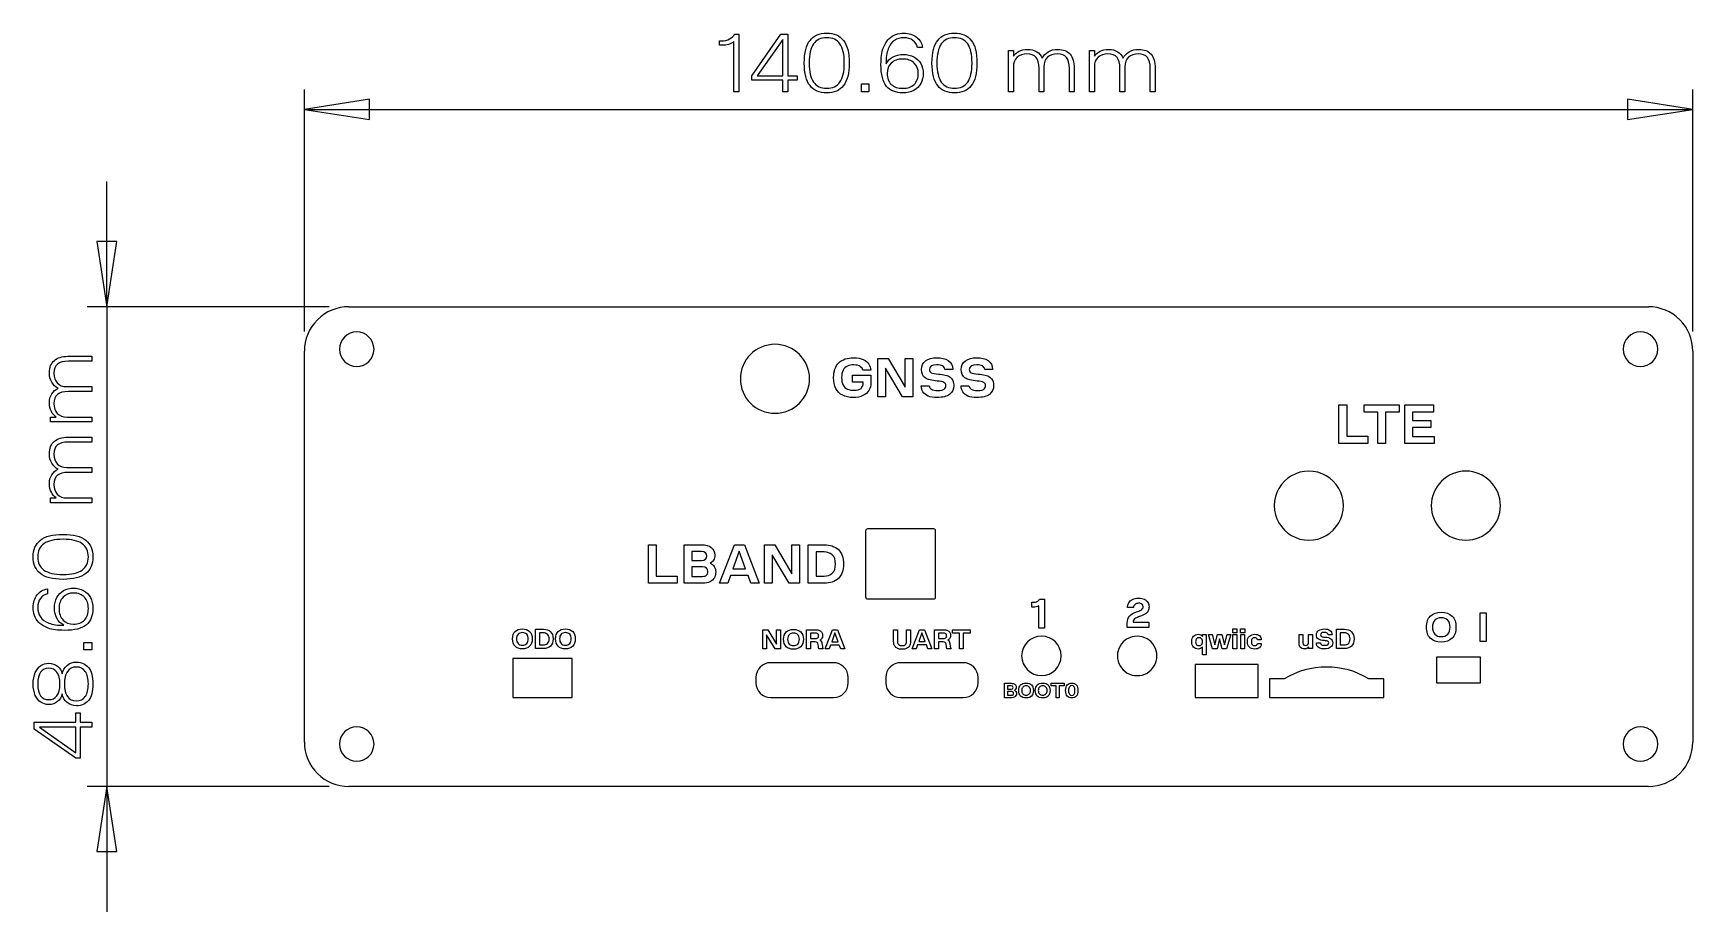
# Model space of a CAD drawing. Extents: x 7 to 325, y 10 to 178.
import ezdxf

# ---------------------------------------------------------------- set-up
doc = ezdxf.new("R2010")
doc.units = 0
doc.layers.get('0').update_dxf_attribs({"linetype": 'CONTINUOUS'})
doc.layers.add('Dimensions', color=7, linetype='CONTINUOUS')
doc.layers.add('Lettering', color=7, linetype='CONTINUOUS')

msp = doc.modelspace()

# ---------------------------------------------------------------- linework, layer by layer
at = {"color": 7}
for points in [[(67.50299, 125.467915), (316.19599, 125.467915)], [(58.99899, 42.128885), (58.99899, 116.963885)], [(324.69999, 116.963885), (324.69999, 42.128885)], [(179.42699, 82.947885), (166.76599, 82.947885)], [(166.38799, 82.569885), (166.38799, 69.907885)], [(179.80499, 69.907885), (179.80499, 82.569885)], [(166.76599, 69.529885), (179.42699, 69.529885)], [(160.23399, 57.322885), (148.25299, 57.322885)], [(185.08399, 57.322885), (173.10299, 57.322885)], [(145.41799, 54.487885), (145.41799, 53.467885)], [(163.06799, 53.467885), (163.06799, 54.487885)], [(170.26799, 54.487885), (170.26799, 53.467885)], [(187.91899, 53.467885), (187.91899, 54.487885)], [(243.68799, 54.222885), (243.68799, 50.632885), (265.55399, 50.632885), (265.55399, 54.222885), (262.71899, 54.222885)], [(246.52199, 54.222885), (243.68799, 54.222885)], [(148.25299, 50.632885), (160.23399, 50.632885)], [(173.10299, 50.632885), (185.08399, 50.632885)], [(316.19599, 33.624885), (67.50299, 33.624885)]]:
    msp.add_lwpolyline(points, dxfattribs=at)
for points in [[(72.32195, 117.341485)], [(317.99124, 117.341485)], [(155.66714, 111.672185)], [(257.83343, 87.388685)], [(287.88067, 87.388685)], [(98.87299, 58.106885), (98.87299, 50.632885), (110.21199, 50.632885), (110.21199, 58.106885)], [(203.82015, 58.618685)], [(222.15087, 58.618685)], [(275.65799, 58.356885), (275.65799, 53.443885), (284.06799, 53.443885), (284.06799, 58.356885)], [(229.45599, 56.987885), (229.45599, 50.632885), (241.54999, 50.632885), (241.54999, 56.987885)], [(72.32195, 41.750885)], [(317.99124, 41.750885)]]:
    msp.add_lwpolyline(points, close=True, dxfattribs=at)
for points in [[(67.50305, 125.467425), (65.247665, 125.467426), (63.084654, 124.571478), (61.489855, 122.97668)], [(322.209155, 122.97668), (320.614356, 124.571478), (318.451345, 125.467426), (316.19596, 125.467425)], [(61.489855, 122.97668), (59.895057, 121.381881), (58.999109, 119.21887), (58.99911, 116.963485)], [(324.6999, 116.963485), (324.699901, 119.21887), (323.803953, 121.381881), (322.209155, 122.97668)], [(69.014865, 120.644935), (67.189831, 120.644935), (65.709787, 119.166517), (65.70778, 117.341485)], [(72.32195, 117.341485), (72.319943, 119.166517), (70.839899, 120.644935), (69.014865, 120.644935)], [(149.05297, 118.279554), (145.40272, 118.279554), (142.442555, 115.322433), (142.4388, 111.672185)], [(155.66714, 111.672185), (155.663385, 115.322433), (152.70322, 118.279554), (149.05297, 118.279554)], [(314.684155, 120.644935), (312.859121, 120.644935), (311.379077, 119.166517), (311.37707, 117.341485)], [(317.99124, 117.341485), (317.989233, 119.166517), (316.509189, 120.644935), (314.684155, 120.644935)], [(65.70778, 117.341485), (65.709787, 115.516453), (67.189831, 114.038035), (69.014865, 114.038035)], [(69.014865, 114.038035), (70.839899, 114.038035), (72.319943, 115.516453), (72.32195, 117.341485)], [(311.37707, 117.341485), (311.379077, 115.516453), (312.859121, 114.038035), (314.684155, 114.038035)], [(314.684155, 114.038035), (316.509189, 114.038035), (317.989233, 115.516453), (317.99124, 117.341485)], [(142.4388, 111.672185), (142.442555, 108.021937), (145.40272, 105.064816), (149.05297, 105.064816)], [(149.05297, 105.064816), (152.70322, 105.064816), (155.663385, 108.021937), (155.66714, 111.672185)], [(247.912168, 93.116729), (245.865735, 91.93522), (244.60508, 89.751702), (244.60508, 87.388685)], [(254.526342, 93.116729), (252.47991, 94.298237), (249.9586, 94.298237), (247.912168, 93.116729)], [(257.83343, 87.388685), (257.83343, 89.751702), (256.572775, 91.93522), (254.526342, 93.116729)], [(281.2665, 93.996558), (277.616053, 93.996558), (274.655807, 91.03913), (274.65233, 87.388685)], [(287.88067, 87.388685), (287.877193, 91.03913), (284.916947, 93.996558), (281.2665, 93.996558)], [(244.60508, 87.388685), (244.60508, 85.025668), (245.865735, 82.84215), (247.912168, 81.660641)], [(254.526342, 81.660641), (256.572775, 82.84215), (257.83343, 85.025668), (257.83343, 87.388685)], [(274.65233, 87.388685), (274.655807, 83.73824), (277.616053, 80.780812), (281.2665, 80.780812)], [(281.2665, 80.780812), (284.916947, 80.780812), (287.877193, 83.73824), (287.88067, 87.388685)], [(166.498442, 82.837067), (166.427562, 82.766177), (166.387748, 82.670032), (166.38776, 82.569785)], [(166.76571, 82.947785), (166.665463, 82.947784), (166.569323, 82.907958), (166.498442, 82.837067)], [(179.694398, 82.837067), (179.623517, 82.907958), (179.527377, 82.947784), (179.42713, 82.947785)], [(179.80508, 82.569785), (179.805092, 82.670032), (179.765278, 82.766177), (179.694398, 82.837067)], [(247.912168, 81.660641), (249.9586, 80.479133), (252.47991, 80.479133), (254.526342, 81.660641)], [(166.38776, 69.908385), (166.387748, 69.808138), (166.427562, 69.711993), (166.498442, 69.641103)], [(179.694398, 69.641103), (179.765278, 69.711993), (179.805092, 69.808138), (179.80508, 69.908385)], [(166.498442, 69.641103), (166.569323, 69.570213), (166.665463, 69.530386), (166.76571, 69.530385)], [(179.42713, 69.530385), (179.527377, 69.530386), (179.623517, 69.570213), (179.694398, 69.641103)], [(200.040625, 62.393451), (197.955109, 62.393451), (196.263728, 60.7042), (196.2611, 58.618685)], [(203.82015, 58.618685), (203.817522, 60.7042), (202.126141, 62.393451), (200.040625, 62.393451)], [(216.481575, 61.891854), (215.312184, 61.216706), (214.59181, 59.968981), (214.59181, 58.618685)], [(220.261105, 61.891854), (219.091714, 62.567002), (217.650966, 62.567002), (216.481575, 61.891854)], [(222.15087, 58.618685), (222.15087, 59.968981), (221.430496, 61.216706), (220.261105, 61.891854)], [(148.25273, 57.322585), (147.500925, 57.322586), (146.779913, 57.02393), (146.248311, 56.492319)], [(162.238249, 56.492319), (161.706647, 57.02393), (160.985635, 57.322586), (160.23383, 57.322585)], [(173.10312, 57.322585), (172.351317, 57.322583), (171.630307, 57.023926), (171.098707, 56.492315)], [(187.088643, 56.492315), (186.557043, 57.023926), (185.836033, 57.322583), (185.08423, 57.322585)], [(196.2611, 58.618685), (196.263728, 56.53317), (197.955109, 54.843919), (200.040625, 54.843919)], [(200.040625, 54.843919), (202.126141, 54.843919), (203.817522, 56.53317), (203.82015, 58.618685)], [(214.59181, 58.618685), (214.59181, 57.268389), (215.312184, 56.020664), (216.481575, 55.345516)], [(220.261105, 55.345516), (221.430496, 56.020664), (222.15087, 57.268389), (222.15087, 58.618685)], [(262.71911, 54.222885), (257.743475, 57.246508), (251.497835, 57.246508), (246.5222, 54.222885)], [(146.248311, 56.492319), (145.716709, 55.960708), (145.418066, 55.23969), (145.41808, 54.487885)], [(163.06848, 54.487885), (163.068494, 55.23969), (162.769851, 55.960708), (162.238249, 56.492319)], [(171.098707, 56.492315), (170.567108, 55.960704), (170.268466, 55.239688), (170.26848, 54.487885)], [(187.91887, 54.487885), (187.918884, 55.239688), (187.620242, 55.960704), (187.088643, 56.492315)], [(216.481575, 55.345516), (217.650966, 54.670368), (219.091714, 54.670368), (220.261105, 55.345516)], [(145.41808, 53.467385), (145.418105, 51.90187), (146.687215, 50.632783), (148.25273, 50.632785)], [(160.23383, 50.632785), (161.799345, 50.632783), (163.068455, 51.90187), (163.06848, 53.467385)], [(170.26848, 53.467385), (170.268505, 51.901874), (171.537609, 50.632788), (173.10312, 50.632785)], [(185.08423, 50.632785), (186.649741, 50.632788), (187.918845, 51.901874), (187.91887, 53.467385)], [(69.014865, 45.054335), (67.189831, 45.054335), (65.709787, 43.575917), (65.70778, 41.750885)], [(72.32195, 41.750885), (72.319943, 43.575917), (70.839899, 45.054335), (69.014865, 45.054335)], [(314.684155, 45.054335), (312.859121, 45.054335), (311.379077, 43.575917), (311.37707, 41.750885)], [(317.99124, 41.750885), (317.989233, 43.575917), (316.509189, 45.054335), (314.684155, 45.054335)], [(58.99911, 42.128885), (58.999093, 39.873489), (59.895034, 37.710463), (61.489834, 36.115652)], [(65.70778, 41.750885), (65.709787, 39.925853), (67.189831, 38.447435), (69.014865, 38.447435)], [(69.014865, 38.447435), (70.839899, 38.447435), (72.319943, 39.925853), (72.32195, 41.750885)], [(311.37707, 41.750885), (311.379077, 39.925853), (312.859121, 38.447435), (314.684155, 38.447435)], [(314.684155, 38.447435), (316.509189, 38.447435), (317.989233, 39.925853), (317.99124, 41.750885)], [(322.209176, 36.115652), (323.803976, 37.710463), (324.699917, 39.873489), (324.6999, 42.128885)], [(61.489834, 36.115652), (63.084634, 34.52084), (65.247654, 33.624884), (67.50305, 33.624885)], [(316.19596, 33.624885), (318.451356, 33.624884), (320.614376, 34.52084), (322.209176, 36.115652)]]:
    msp.add_open_spline(points, degree=3, dxfattribs=at)
at = {"layer": 'Dimensions', "color": 7}
for points in [[(138.83103, 175.528245), (138.44703, 175.528245), (138.44703, 176.376245), (138.78303, 176.376245)], [(141.34303, 177.656245), (142.11103, 177.656245), (142.11103, 166.616245), (141.18303, 166.616245)], [(141.18303, 166.616245), (141.18303, 176.248245)], [(177.27906, 175.128245), (176.33506, 175.128245)], [(193.75907, 166.616245), (193.75907, 174.552245), (194.68707, 174.552245), (194.68707, 173.432245)], [(209.24708, 166.616245), (209.24708, 174.552245), (210.17508, 174.552245), (210.17508, 173.432245)], [(194.68707, 171.400245), (194.68707, 166.616245), (193.75907, 166.616245)], [(200.51107, 171.400245), (200.51107, 166.616245), (199.58307, 166.616245), (199.58307, 171.080245)], [(206.31907, 171.208245), (206.31907, 166.616245), (205.39107, 166.616245), (205.39107, 171.080245)], [(210.17508, 171.400245), (210.17508, 166.616245), (209.24708, 166.616245)], [(215.99908, 171.400245), (215.99908, 166.616245), (215.07108, 166.616245), (215.07108, 171.080245)], [(221.80708, 171.208245), (221.80708, 166.616245), (220.87908, 166.616245), (220.87908, 171.080245)], [(58.999, 120.742685), (58.999, 167.041685)], [(324.7, 120.742685), (324.7, 167.041685)], [(58.999, 163.262685), (324.7, 163.262685)], [(21.204, 125.467685), (21.204, 149.467685)], [(63.724, 125.467685), (17.424, 125.467685)], [(21.204, 125.467685), (21.204, 33.624685), (21.204, 9.624685)], [(13.737922, 115.981385), (18.329922, 115.981385), (18.329922, 115.053385), (13.865922, 115.053385)], [(13.545922, 110.173385), (18.329922, 110.173385), (18.329922, 109.245385), (13.865922, 109.245385)], [(18.329922, 103.421385), (10.393922, 103.421385), (10.393922, 104.349385), (11.513922, 104.349385)], [(13.545922, 104.349385), (18.329922, 104.349385), (18.329922, 103.421385)], [(13.737922, 100.493385), (18.329922, 100.493385), (18.329922, 99.565385), (13.865922, 99.565385)], [(13.545922, 94.685385), (18.329922, 94.685385), (18.329922, 93.757385), (13.865922, 93.757385)], [(18.329922, 87.933385), (10.393922, 87.933385), (10.393922, 88.861385), (11.513922, 88.861385)], [(13.545922, 88.861385), (18.329922, 88.861385), (18.329922, 87.933385)], [(9.817922, 71.453285), (9.817922, 70.509285)], [(63.724, 33.624685), (17.424, 33.624685)]]:
    msp.add_lwpolyline(points, dxfattribs=at)
for points in [[(150.55903, 166.616245), (150.55903, 168.840245), (144.60703, 168.840245), (144.60703, 169.672245), (150.19103, 177.656245), (151.50303, 177.656245), (151.50303, 169.688245), (153.31103, 169.688245), (153.31103, 168.840245), (151.50303, 168.840245), (151.50303, 166.616245)], [(145.64703, 169.688245), (150.55903, 169.688245), (150.55903, 176.664245)], [(58.999, 163.262685), (71.479, 161.342685), (71.479, 165.182685)], [(158.95904, 167.288245)], [(158.95904, 166.424245)], [(165.59905, 166.616245), (165.59905, 168.152245), (167.00705, 168.152245), (167.00705, 166.616245)], [(173.50306, 167.288245)], [(173.50306, 166.424245)], [(183.40707, 167.288245)], [(183.40707, 166.424245)], [(324.7, 163.262685), (312.22, 165.182685), (312.22, 161.342685)], [(21.204, 125.467685), (23.124, 137.947685), (19.284, 137.947685)], [(17.657922, 77.581385)], [(18.521922, 77.581385)], [(17.657922, 67.677285)], [(18.521922, 67.677285)], [(18.329922, 59.773285), (16.793922, 59.773285), (16.793922, 61.181285), (18.329922, 61.181285)], [(12.201922, 53.245285)], [(17.657922, 53.245285)], [(18.521922, 53.245285)], [(18.329922, 44.973285), (16.105922, 44.973285), (16.105922, 39.021285), (15.273922, 39.021285), (7.289922, 44.605285), (7.289922, 45.917285), (15.257922, 45.917285), (15.257922, 47.725285), (16.105922, 47.725285), (16.105922, 45.917285), (18.329922, 45.917285)], [(15.257922, 40.061285), (15.257922, 44.973285), (8.281922, 44.973285)], [(21.204, 33.624685), (19.284, 21.144685), (23.124, 21.144685)]]:
    msp.add_lwpolyline(points, close=True, dxfattribs=at)
for points in [[(138.78303, 176.376245), (139.380363, 176.376245), (139.908363, 176.498912), (140.36703, 176.744245)], [(140.19103, 175.704245), (139.817697, 175.586912), (139.364363, 175.528245), (138.83103, 175.528245)], [(141.18303, 176.248245), (140.905697, 176.013578), (140.57503, 175.832245), (140.19103, 175.704245)], [(140.36703, 176.744245), (140.825697, 176.989578), (141.15103, 177.293578), (141.34303, 177.656245)], [(154.65504, 172.136245), (154.65504, 174.109578), (155.02304, 175.554912), (155.75904, 176.472245)], [(156.43104, 175.800245), (155.876373, 175.010912), (155.59904, 173.789578), (155.59904, 172.136245)], [(155.75904, 176.472245), (156.49504, 177.389578), (157.561707, 177.848245), (158.95904, 177.848245)], [(158.95904, 176.984245), (157.828373, 176.984245), (156.985707, 176.589578), (156.43104, 175.800245)], [(158.95904, 177.848245), (160.356373, 177.848245), (161.42304, 177.389578), (162.15904, 176.472245)], [(161.48704, 175.800245), (160.932373, 176.589578), (160.089707, 176.984245), (158.95904, 176.984245)], [(162.31904, 172.136245), (162.31904, 173.789578), (162.041707, 175.010912), (161.48704, 175.800245)], [(162.15904, 176.472245), (162.89504, 175.554912), (163.26304, 174.109578), (163.26304, 172.136245)], [(169.34306, 171.880245), (169.34306, 173.138912), (169.481727, 174.162912), (169.75906, 174.952245)], [(169.75906, 174.952245), (170.04706, 175.741578), (170.404393, 176.344245), (170.83106, 176.760245)], [(170.71906, 174.840245), (170.441727, 174.114912), (170.30306, 173.165578), (170.30306, 171.992245)], [(171.90306, 176.456245), (171.401727, 176.114912), (171.00706, 175.576245), (170.71906, 174.840245)], [(170.83106, 176.760245), (171.257727, 177.176245), (171.716393, 177.458912), (172.20706, 177.608245)], [(173.66306, 176.984245), (173.001727, 176.984245), (172.41506, 176.808245), (171.90306, 176.456245)], [(172.20706, 177.608245), (172.697727, 177.768245), (173.188393, 177.848245), (173.67906, 177.848245)], [(175.45506, 176.472245), (175.00706, 176.813578), (174.409727, 176.984245), (173.66306, 176.984245)], [(173.67906, 177.848245), (174.681727, 177.848245), (175.497727, 177.602912), (176.12706, 177.112245)], [(176.33506, 175.128245), (176.196393, 175.682912), (175.90306, 176.130912), (175.45506, 176.472245)], [(176.12706, 177.112245), (176.756393, 176.621578), (177.140393, 175.960245), (177.27906, 175.128245)], [(179.10307, 172.136245), (179.10307, 174.109578), (179.47107, 175.554912), (180.20707, 176.472245)], [(180.87907, 175.800245), (180.324403, 175.010912), (180.04707, 173.789578), (180.04707, 172.136245)], [(180.20707, 176.472245), (180.94307, 177.389578), (182.009737, 177.848245), (183.40707, 177.848245)], [(183.40707, 176.984245), (182.276403, 176.984245), (181.433737, 176.589578), (180.87907, 175.800245)], [(183.40707, 177.848245), (184.804403, 177.848245), (185.87107, 177.389578), (186.60707, 176.472245)], [(185.93507, 175.800245), (185.380403, 176.589578), (184.537737, 176.984245), (183.40707, 176.984245)], [(186.76707, 172.136245), (186.76707, 173.789578), (186.489737, 175.010912), (185.93507, 175.800245)], [(186.60707, 176.472245), (187.34307, 175.554912), (187.71107, 174.109578), (187.71107, 172.136245)], [(195.77507, 174.376245), (196.22307, 174.621578), (196.761737, 174.744245), (197.39107, 174.744245)], [(197.39107, 174.744245), (198.084403, 174.744245), (198.665737, 174.594912), (199.13507, 174.296245)], [(201.34307, 174.296245), (201.844403, 174.594912), (202.452403, 174.744245), (203.16707, 174.744245)], [(203.16707, 174.744245), (204.22307, 174.744245), (205.012403, 174.429578), (205.53507, 173.800245)], [(211.26308, 174.376245), (211.71108, 174.621578), (212.249747, 174.744245), (212.87908, 174.744245)], [(212.87908, 174.744245), (213.572413, 174.744245), (214.153747, 174.594912), (214.62308, 174.296245)], [(216.83108, 174.296245), (217.332413, 174.594912), (217.940413, 174.744245), (218.65508, 174.744245)], [(218.65508, 174.744245), (219.71108, 174.744245), (220.500413, 174.429578), (221.02308, 173.800245)], [(155.75904, 167.800245), (155.02304, 168.717578), (154.65504, 170.162912), (154.65504, 172.136245)], [(155.59904, 172.136245), (155.59904, 170.482912), (155.876373, 169.261578), (156.43104, 168.472245)], [(161.48704, 168.472245), (162.041707, 169.261578), (162.31904, 170.482912), (162.31904, 172.136245)], [(163.26304, 172.136245), (163.26304, 170.162912), (162.89504, 168.717578), (162.15904, 167.800245)], [(169.59906, 169.368245), (169.428393, 170.061578), (169.34306, 170.898912), (169.34306, 171.880245)], [(170.30306, 171.992245), (170.612393, 172.557578), (171.060393, 172.994912), (171.64706, 173.304245)], [(171.31106, 172.136245), (170.777727, 171.634912), (170.51106, 170.957578), (170.51106, 170.104245)], [(173.50306, 172.904245), (172.585727, 172.904245), (171.85506, 172.648245), (171.31106, 172.136245)], [(171.64706, 173.304245), (172.244393, 173.613578), (172.91106, 173.768245), (173.64706, 173.768245)], [(175.67906, 172.136245), (175.145727, 172.648245), (174.420393, 172.904245), (173.50306, 172.904245)], [(173.64706, 173.768245), (174.393727, 173.768245), (175.049727, 173.613578), (175.61506, 173.304245)], [(175.61506, 173.304245), (176.180393, 173.005578), (176.62306, 172.584245), (176.94306, 172.040245)], [(176.47906, 170.104245), (176.47906, 170.957578), (176.212393, 171.634912), (175.67906, 172.136245)], [(176.94306, 172.040245), (177.26306, 171.496245), (177.42306, 170.861578), (177.42306, 170.136245)], [(180.20707, 167.800245), (179.47107, 168.717578), (179.10307, 170.162912), (179.10307, 172.136245)], [(180.04707, 172.136245), (180.04707, 170.482912), (180.324403, 169.261578), (180.87907, 168.472245)], [(185.93507, 168.472245), (186.489737, 169.261578), (186.76707, 170.482912), (186.76707, 172.136245)], [(187.71107, 172.136245), (187.71107, 170.162912), (187.34307, 168.717578), (186.60707, 167.800245)], [(194.68707, 173.432245), (194.964403, 173.826912), (195.32707, 174.141578), (195.77507, 174.376245)], [(195.39107, 173.240245), (194.921737, 172.813578), (194.68707, 172.200245), (194.68707, 171.400245)], [(197.26307, 173.880245), (196.49507, 173.880245), (195.87107, 173.666912), (195.39107, 173.240245)], [(199.02307, 173.208245), (198.649737, 173.656245), (198.06307, 173.880245), (197.26307, 173.880245)], [(199.58307, 171.080245), (199.58307, 172.061578), (199.396403, 172.770912), (199.02307, 173.208245)], [(199.13507, 174.296245), (199.604403, 174.008245), (199.956403, 173.592245), (200.19107, 173.048245)], [(200.19107, 173.048245), (200.457737, 173.581578), (200.841737, 173.997578), (201.34307, 174.296245)], [(201.21507, 173.240245), (200.745737, 172.824245), (200.51107, 172.210912), (200.51107, 171.400245)], [(203.07107, 173.880245), (202.313737, 173.880245), (201.69507, 173.666912), (201.21507, 173.240245)], [(204.83107, 173.208245), (204.468403, 173.656245), (203.881737, 173.880245), (203.07107, 173.880245)], [(205.39107, 171.080245), (205.39107, 172.061578), (205.204403, 172.770912), (204.83107, 173.208245)], [(205.53507, 173.800245), (206.057737, 173.181578), (206.31907, 172.317578), (206.31907, 171.208245)], [(210.17508, 173.432245), (210.452413, 173.826912), (210.81508, 174.141578), (211.26308, 174.376245)], [(210.87908, 173.240245), (210.409747, 172.813578), (210.17508, 172.200245), (210.17508, 171.400245)], [(212.75108, 173.880245), (211.98308, 173.880245), (211.35908, 173.666912), (210.87908, 173.240245)], [(214.51108, 173.208245), (214.137747, 173.656245), (213.55108, 173.880245), (212.75108, 173.880245)], [(215.07108, 171.080245), (215.07108, 172.061578), (214.884413, 172.770912), (214.51108, 173.208245)], [(214.62308, 174.296245), (215.092413, 174.008245), (215.444413, 173.592245), (215.67908, 173.048245)], [(215.67908, 173.048245), (215.945747, 173.581578), (216.329747, 173.997578), (216.83108, 174.296245)], [(216.70308, 173.240245), (216.233747, 172.824245), (215.99908, 172.210912), (215.99908, 171.400245)], [(218.55908, 173.880245), (217.801747, 173.880245), (217.18308, 173.666912), (216.70308, 173.240245)], [(220.31908, 173.208245), (219.956413, 173.656245), (219.369747, 173.880245), (218.55908, 173.880245)], [(220.87908, 171.080245), (220.87908, 172.061578), (220.692413, 172.770912), (220.31908, 173.208245)], [(221.02308, 173.800245), (221.545747, 173.181578), (221.80708, 172.317578), (221.80708, 171.208245)], [(156.43104, 168.472245), (156.985707, 167.682912), (157.828373, 167.288245), (158.95904, 167.288245)], [(158.95904, 167.288245), (160.089707, 167.288245), (160.932373, 167.682912), (161.48704, 168.472245)], [(170.41506, 167.656245), (170.052393, 168.114912), (169.780393, 168.685578), (169.59906, 169.368245)], [(170.51106, 170.104245), (170.51106, 169.240245), (170.777727, 168.552245), (171.31106, 168.040245)], [(175.67906, 168.040245), (176.212393, 168.552245), (176.47906, 169.240245), (176.47906, 170.104245)], [(177.42306, 170.136245), (177.42306, 169.410912), (177.268393, 168.770912), (176.95906, 168.216245)], [(180.87907, 168.472245), (181.433737, 167.682912), (182.276403, 167.288245), (183.40707, 167.288245)], [(183.40707, 167.288245), (184.537737, 167.288245), (185.380403, 167.682912), (185.93507, 168.472245)], [(158.95904, 166.424245), (157.561707, 166.424245), (156.49504, 166.882912), (155.75904, 167.800245)], [(162.15904, 167.800245), (161.42304, 166.882912), (160.356373, 166.424245), (158.95904, 166.424245)], [(171.71106, 166.728245), (171.177727, 166.930912), (170.745727, 167.240245), (170.41506, 167.656245)], [(171.31106, 168.040245), (171.85506, 167.538912), (172.585727, 167.288245), (173.50306, 167.288245)], [(173.50306, 166.424245), (172.852393, 166.424245), (172.25506, 166.525578), (171.71106, 166.728245)], [(173.50306, 167.288245), (174.420393, 167.288245), (175.145727, 167.538912), (175.67906, 168.040245)], [(175.63106, 166.904245), (175.05506, 166.584245), (174.345727, 166.424245), (173.50306, 166.424245)], [(176.95906, 168.216245), (176.660393, 167.661578), (176.217727, 167.224245), (175.63106, 166.904245)], [(183.40707, 166.424245), (182.009737, 166.424245), (180.94307, 166.882912), (180.20707, 167.800245)], [(186.60707, 167.800245), (185.87107, 166.882912), (184.804403, 166.424245), (183.40707, 166.424245)], [(10.201922, 112.829385), (10.201922, 113.885385), (10.516589, 114.674718), (11.145922, 115.197385)], [(11.737922, 114.493385), (11.289922, 114.130718), (11.065922, 113.544052), (11.065922, 112.733385)], [(11.145922, 115.197385), (11.764589, 115.720052), (12.628589, 115.981385), (13.737922, 115.981385)], [(13.865922, 115.053385), (12.884589, 115.053385), (12.175255, 114.866718), (11.737922, 114.493385)], [(10.649922, 111.005385), (10.351255, 111.506718), (10.201922, 112.114718), (10.201922, 112.829385)], [(11.065922, 112.733385), (11.065922, 111.976052), (11.279255, 111.357385), (11.705922, 110.877385)], [(10.201922, 107.053385), (10.201922, 107.746718), (10.351255, 108.328052), (10.649922, 108.797385)], [(11.897922, 109.853385), (11.364589, 110.120052), (10.948589, 110.504052), (10.649922, 111.005385)], [(10.649922, 108.797385), (10.937922, 109.266718), (11.353922, 109.618718), (11.897922, 109.853385)], [(11.737922, 108.685385), (11.289922, 108.312052), (11.065922, 107.725385), (11.065922, 106.925385)], [(11.705922, 110.877385), (12.121922, 110.408052), (12.735255, 110.173385), (13.545922, 110.173385)], [(13.865922, 109.245385), (12.884589, 109.245385), (12.175255, 109.058718), (11.737922, 108.685385)], [(10.569922, 105.437385), (10.324589, 105.885385), (10.201922, 106.424052), (10.201922, 107.053385)], [(11.513922, 104.349385), (11.119255, 104.626718), (10.804589, 104.989385), (10.569922, 105.437385)], [(11.065922, 106.925385), (11.065922, 106.157385), (11.279255, 105.533385), (11.705922, 105.053385)], [(11.705922, 105.053385), (12.132589, 104.584052), (12.745922, 104.349385), (13.545922, 104.349385)], [(10.201922, 97.341385), (10.201922, 98.397385), (10.516589, 99.186718), (11.145922, 99.709385)], [(11.737922, 99.005385), (11.289922, 98.642718), (11.065922, 98.056052), (11.065922, 97.245385)], [(11.145922, 99.709385), (11.764589, 100.232052), (12.628589, 100.493385), (13.737922, 100.493385)], [(13.865922, 99.565385), (12.884589, 99.565385), (12.175255, 99.378718), (11.737922, 99.005385)], [(10.649922, 95.517385), (10.351255, 96.018718), (10.201922, 96.626718), (10.201922, 97.341385)], [(11.897922, 94.365385), (11.364589, 94.632052), (10.948589, 95.016052), (10.649922, 95.517385)], [(11.065922, 97.245385), (11.065922, 96.488052), (11.279255, 95.869385), (11.705922, 95.389385)], [(11.705922, 95.389385), (12.121922, 94.920052), (12.735255, 94.685385), (13.545922, 94.685385)], [(10.201922, 91.565385), (10.201922, 92.258718), (10.351255, 92.840052), (10.649922, 93.309385)], [(10.649922, 93.309385), (10.937922, 93.778718), (11.353922, 94.130718), (11.897922, 94.365385)], [(11.737922, 93.197385), (11.289922, 92.824052), (11.065922, 92.237385), (11.065922, 91.437385)], [(13.865922, 93.757385), (12.884589, 93.757385), (12.175255, 93.570718), (11.737922, 93.197385)], [(10.569922, 89.949385), (10.324589, 90.397385), (10.201922, 90.936052), (10.201922, 91.565385)], [(11.513922, 88.861385), (11.119255, 89.138718), (10.804589, 89.501385), (10.569922, 89.949385)], [(11.065922, 91.437385), (11.065922, 90.669385), (11.279255, 90.045385), (11.705922, 89.565385)], [(11.705922, 89.565385), (12.132589, 89.096052), (12.745922, 88.861385), (13.545922, 88.861385)], [(7.097922, 77.581385), (7.097922, 78.978718), (7.556588, 80.045385), (8.473922, 80.781385)], [(9.145922, 80.109385), (8.356588, 79.554718), (7.961922, 78.712052), (7.961922, 77.581385)], [(8.473922, 80.781385), (9.391255, 81.517385), (10.836588, 81.885385), (12.809922, 81.885385)], [(12.809922, 80.941385), (11.156589, 80.941385), (9.935255, 80.664052), (9.145922, 80.109385)], [(12.809922, 81.885385), (14.783255, 81.885385), (16.228589, 81.517385), (17.145922, 80.781385)], [(16.473922, 80.109385), (15.684589, 80.664052), (14.463255, 80.941385), (12.809922, 80.941385)], [(17.657922, 77.581385), (17.657922, 78.712052), (17.263255, 79.554718), (16.473922, 80.109385)], [(17.145922, 80.781385), (18.063255, 80.045385), (18.521922, 78.978718), (18.521922, 77.581385)], [(8.473922, 74.381385), (7.556588, 75.117385), (7.097922, 76.184052), (7.097922, 77.581385)], [(7.961922, 77.581385), (7.961922, 76.450718), (8.356588, 75.608052), (9.145922, 75.053385)], [(16.473922, 75.053385), (17.263255, 75.608052), (17.657922, 76.450718), (17.657922, 77.581385)], [(18.521922, 77.581385), (18.521922, 76.184052), (18.063255, 75.117385), (17.145922, 74.381385)], [(12.809922, 73.277385), (10.836588, 73.277385), (9.391255, 73.645385), (8.473922, 74.381385)], [(9.145922, 75.053385), (9.935255, 74.498718), (11.156589, 74.221385), (12.809922, 74.221385)], [(12.809922, 74.221385), (14.463255, 74.221385), (15.684589, 74.498718), (16.473922, 75.053385)], [(17.145922, 74.381385), (16.228589, 73.645385), (14.783255, 73.277385), (12.809922, 73.277385)], [(7.097922, 67.853285), (7.097922, 68.855952), (7.343255, 69.671952), (7.833922, 70.301285)], [(7.833922, 70.301285), (8.324588, 70.930618), (8.985922, 71.314618), (9.817922, 71.453285)], [(9.817922, 70.509285), (9.263255, 70.370618), (8.815255, 70.077285), (8.473922, 69.629285)], [(11.641922, 69.789285), (11.940589, 70.354618), (12.361922, 70.797285), (12.905922, 71.117285)], [(14.841922, 70.653285), (13.988589, 70.653285), (13.311255, 70.386618), (12.809922, 69.853285)], [(12.905922, 71.117285), (13.449922, 71.437285), (14.084589, 71.597285), (14.809922, 71.597285)], [(14.809922, 71.597285), (15.535255, 71.597285), (16.175255, 71.442618), (16.729922, 71.133285)], [(16.905922, 69.853285), (16.393922, 70.386618), (15.705922, 70.653285), (14.841922, 70.653285)], [(16.729922, 71.133285), (17.284589, 70.834618), (17.721922, 70.391952), (18.041922, 69.805285)], [(7.337922, 66.381285), (7.177922, 66.871952), (7.097922, 67.362618), (7.097922, 67.853285)], [(8.473922, 69.629285), (8.132588, 69.181285), (7.961922, 68.583952), (7.961922, 67.837285)], [(7.961922, 67.837285), (7.961922, 67.175952), (8.137922, 66.589285), (8.489922, 66.077285)], [(11.177922, 67.821285), (11.177922, 68.567952), (11.332589, 69.223952), (11.641922, 69.789285)], [(11.641922, 65.821285), (11.332589, 66.418618), (11.177922, 67.085285), (11.177922, 67.821285)], [(12.809922, 69.853285), (12.297922, 69.319952), (12.041922, 68.594618), (12.041922, 67.677285)], [(12.041922, 67.677285), (12.041922, 66.759952), (12.297922, 66.029285), (12.809922, 65.485285)], [(17.657922, 67.677285), (17.657922, 68.594618), (17.407255, 69.319952), (16.905922, 69.853285)], [(16.905922, 65.485285), (17.407255, 66.029285), (17.657922, 66.759952), (17.657922, 67.677285)], [(18.041922, 69.805285), (18.361922, 69.229285), (18.521922, 68.519952), (18.521922, 67.677285)], [(18.521922, 67.677285), (18.521922, 67.026618), (18.420589, 66.429285), (18.217922, 65.885285)], [(8.185922, 65.005285), (7.769922, 65.431952), (7.487255, 65.890618), (7.337922, 66.381285)], [(9.993922, 63.933285), (9.204588, 64.221285), (8.601922, 64.578618), (8.185922, 65.005285)], [(8.489922, 66.077285), (8.831255, 65.575952), (9.369922, 65.181285), (10.105922, 64.893285)], [(13.065922, 63.517285), (11.807255, 63.517285), (10.783255, 63.655952), (9.993922, 63.933285)], [(10.105922, 64.893285), (10.831255, 64.615952), (11.780589, 64.477285), (12.953922, 64.477285)], [(12.953922, 64.477285), (12.388589, 64.786618), (11.951255, 65.234618), (11.641922, 65.821285)], [(12.809922, 65.485285), (13.311255, 64.951952), (13.988589, 64.685285), (14.841922, 64.685285)], [(15.577922, 63.773285), (14.884589, 63.602618), (14.047255, 63.517285), (13.065922, 63.517285)], [(14.841922, 64.685285), (15.705922, 64.685285), (16.393922, 64.951952), (16.905922, 65.485285)], [(17.289922, 64.589285), (16.831255, 64.226618), (16.260589, 63.954618), (15.577922, 63.773285)], [(18.217922, 65.885285), (18.015255, 65.351952), (17.705922, 64.919952), (17.289922, 64.589285)], [(8.569922, 56.765285), (9.017922, 57.063952), (9.513922, 57.213285), (10.057922, 57.213285)], [(10.057922, 57.213285), (10.719255, 57.213285), (11.279255, 57.021285), (11.737922, 56.637285)], [(13.593922, 56.813285), (14.084589, 57.229285), (14.681922, 57.437285), (15.385922, 57.437285)], [(15.385922, 57.437285), (16.324589, 57.437285), (17.081922, 57.095952), (17.657922, 56.413285)], [(7.097922, 53.245285), (7.097922, 54.119952), (7.231255, 54.850618), (7.497922, 55.437285)], [(7.497922, 55.437285), (7.764588, 56.034618), (8.121922, 56.477285), (8.569922, 56.765285)], [(8.521922, 55.517285), (8.148588, 55.026618), (7.961922, 54.269285), (7.961922, 53.245285)], [(10.073922, 56.269285), (9.412588, 56.269285), (8.895255, 56.018618), (8.521922, 55.517285)], [(11.641922, 55.517285), (11.257922, 56.018618), (10.735255, 56.269285), (10.073922, 56.269285)], [(12.201922, 53.245285), (12.201922, 54.269285), (12.015255, 55.026618), (11.641922, 55.517285)], [(11.737922, 56.637285), (12.185922, 56.263952), (12.484589, 55.778618), (12.633922, 55.181285)], [(12.633922, 55.181285), (12.772589, 55.853285), (13.092589, 56.397285), (13.593922, 56.813285)], [(13.657922, 55.661285), (13.263255, 55.106618), (13.065922, 54.301285), (13.065922, 53.245285)], [(15.353922, 56.493285), (14.607255, 56.493285), (14.041922, 56.215952), (13.657922, 55.661285)], [(17.065922, 55.661285), (16.671255, 56.215952), (16.100589, 56.493285), (15.353922, 56.493285)], [(17.657922, 53.245285), (17.657922, 54.301285), (17.460589, 55.106618), (17.065922, 55.661285)], [(17.657922, 56.413285), (18.233922, 55.730618), (18.521922, 54.674618), (18.521922, 53.245285)], [(7.497922, 51.053285), (7.231255, 51.639952), (7.097922, 52.370618), (7.097922, 53.245285)], [(8.569922, 49.741285), (8.121922, 50.029285), (7.764588, 50.466618), (7.497922, 51.053285)], [(7.961922, 53.245285), (7.961922, 52.221285), (8.148588, 51.463952), (8.521922, 50.973285)], [(8.521922, 50.973285), (8.895255, 50.493285), (9.412588, 50.253285), (10.073922, 50.253285)], [(10.073922, 50.253285), (10.735255, 50.253285), (11.257922, 50.493285), (11.641922, 50.973285)], [(11.641922, 50.973285), (12.015255, 51.463952), (12.201922, 52.221285), (12.201922, 53.245285)], [(12.633922, 51.341285), (12.484589, 50.733285), (12.185922, 50.242618), (11.737922, 49.869285)], [(13.593922, 49.693285), (13.092589, 50.109285), (12.772589, 50.658618), (12.633922, 51.341285)], [(13.065922, 53.245285), (13.065922, 52.189285), (13.263255, 51.383952), (13.657922, 50.829285)], [(13.657922, 50.829285), (14.041922, 50.285285), (14.607255, 50.013285), (15.353922, 50.013285)], [(15.353922, 50.013285), (16.100589, 50.013285), (16.671255, 50.285285), (17.065922, 50.829285)], [(17.065922, 50.829285), (17.460589, 51.383952), (17.657922, 52.189285), (17.657922, 53.245285)], [(18.521922, 53.245285), (18.521922, 51.815952), (18.233922, 50.759952), (17.657922, 50.077285)], [(10.057922, 49.309285), (9.513922, 49.309285), (9.017922, 49.453285), (8.569922, 49.741285)], [(11.737922, 49.869285), (11.279255, 49.495952), (10.719255, 49.309285), (10.057922, 49.309285)], [(15.385922, 49.069285), (14.681922, 49.069285), (14.084589, 49.277285), (13.593922, 49.693285)], [(17.657922, 50.077285), (17.081922, 49.405285), (16.324589, 49.069285), (15.385922, 49.069285)]]:
    msp.add_open_spline(points, degree=3, dxfattribs=at)
at = {"layer": 'Lettering', "color": 7}
for points in [[(168.71178, 108.222575), (168.71178, 115.582595), (170.69579, 115.582595), (173.9598, 110.046575), (173.9598, 115.582595), (175.44247, 115.582595), (175.44247, 108.222575), (173.4478, 108.222575), (170.19445, 113.683925), (170.19445, 108.222575)], [(164.00776, 108.094575)], [(180.09316, 108.094575)], [(187.70919, 108.094575)], [(256.99025, 99.303575), (256.99025, 106.663595), (258.49426, 106.663595), (258.49426, 100.679575), (262.50494, 100.679575), (262.50494, 99.303575)], [(264.40361, 99.303575), (264.40361, 105.287595), (261.80094, 105.287595), (261.80094, 106.663595), (268.48896, 106.663595), (268.48896, 105.287595), (265.90762, 105.287595), (265.90762, 99.303575)], [(269.5983, 99.303575), (269.5983, 106.663595), (275.05965, 106.663595), (275.05965, 105.319595), (271.08098, 105.319595), (271.08098, 103.666255), (274.57965, 103.666255), (274.57965, 102.343585), (271.08098, 102.343585), (271.08098, 100.647575), (275.18765, 100.647575), (275.18765, 99.303575)], [(124.82175, 72.534575), (124.82175, 79.894595), (126.32576, 79.894595), (126.32576, 73.910575), (130.33644, 73.910575), (130.33644, 72.534575)], [(138.46445, 72.534575), (141.28046, 79.894595), (143.23247, 79.894595), (146.04848, 72.534575), (144.42714, 72.534575), (143.8938, 74.027915), (140.54446, 74.027915), (140.00046, 72.534575)], [(147.04047, 72.534575), (147.04047, 79.894595), (149.02448, 79.894595), (152.28849, 74.358575), (152.28849, 79.894595), (153.77116, 79.894595), (153.77116, 72.534575), (151.77649, 72.534575), (148.52314, 77.995925), (148.52314, 72.534575)], [(135.00845, 78.582595)], [(141.00313, 75.307915), (143.43513, 75.307915), (142.21913, 78.678595)], [(158.44318, 78.518595)], [(135.18978, 75.659915)], [(284.00514, 61.363575), (284.00514, 66.883575), (285.13314, 66.883575), (285.13314, 61.363575)], [(146.72075, 59.955575), (146.72075, 63.635575), (147.71275, 63.635575), (149.34475, 60.867575), (149.34475, 63.635575), (150.08608, 63.635575), (150.08608, 59.955575), (149.08875, 59.955575), (147.46208, 62.686235), (147.46208, 59.955575)], [(158.6514, 59.955575), (160.0594, 63.635575), (161.0354, 63.635575), (162.4434, 59.955575), (161.63274, 59.955575), (161.36607, 60.702235), (159.6914, 60.702235), (159.4194, 59.955575)], [(175.30875, 59.965575), (176.71675, 63.645575), (177.69275, 63.645575), (179.10074, 59.965575), (178.29008, 59.965575), (178.02341, 60.712235), (176.34875, 60.712235), (176.07675, 59.965575)], [(184.33806, 59.965575), (184.33806, 62.957575), (183.03673, 62.957575), (183.03673, 63.645575), (186.38073, 63.645575), (186.38073, 62.957575), (185.09006, 62.957575), (185.09006, 59.965575)], [(236.67408, 63.060235), (236.67408, 63.780235), (237.46875, 63.780235), (237.46875, 63.060235)], [(238.16208, 63.060235), (238.16208, 63.780235), (238.95674, 63.780235), (238.95674, 63.060235)], [(100.71375, 60.674235)], [(104.72974, 63.031575)], [(108.95374, 60.674235)], [(152.59808, 60.590235)], [(156.73141, 62.979575)], [(159.92074, 61.342235), (161.13674, 61.342235), (160.52874, 63.027575)], [(176.57808, 61.352235), (177.79408, 61.352235), (177.18608, 63.037575)], [(181.21807, 62.989575)], [(230.22075, 60.585575)], [(232.80208, 59.993575), (231.98608, 62.697575), (232.74341, 62.697575), (233.26075, 60.772235), (233.74608, 62.697575), (234.54608, 62.697575), (235.05808, 60.750905), (235.60208, 62.697575), (236.30075, 62.697575), (235.48475, 59.993575), (234.64208, 59.993575), (234.14075, 61.892235), (233.65008, 59.993575)], [(236.70078, 59.993575), (236.70078, 62.697575), (237.44211, 62.697575), (237.44211, 59.993575)], [(238.18878, 59.993575), (238.18878, 62.697575), (238.93011, 62.697575), (238.93011, 59.993575)], [(258.00782, 63.027575)], [(276.55715, 62.315575)], [(276.55715, 61.267575)], [(100.71375, 59.975575)], [(108.95374, 59.975575)], [(152.59808, 59.891575)], [(173.37275, 59.901575)], [(230.01808, 59.929575)], [(240.86074, 59.929575)], [(250.39182, 59.971575)], [(254.18915, 59.971575)], [(194.25675, 52.888575)], [(194.32475, 51.792575)], [(197.10475, 51.096575)], [(200.28875, 51.096575)], [(202.86875, 50.620575), (202.86875, 52.864575), (201.89275, 52.864575), (201.89275, 53.380575), (204.40075, 53.380575), (204.40075, 52.864575), (203.43275, 52.864575), (203.43275, 50.620575)], [(205.85275, 51.064575)], [(197.10475, 50.572575)], [(200.28875, 50.572575)], [(205.85275, 50.572575)]]:
    msp.add_lwpolyline(points, close=True, dxfattribs=at)
for points in [[(165.92777, 110.825245), (165.92777, 111.027915), (163.8691, 111.027915), (163.8691, 112.350585), (167.41044, 112.350585), (167.41044, 110.910585)], [(167.38911, 113.342585), (165.87444, 113.342585)], [(183.0905, 113.481255), (181.57583, 113.481255)], [(190.70653, 113.481255), (189.19186, 113.481255)], [(177.04248, 110.345245), (178.55715, 110.345245)], [(184.65851, 110.345245), (186.17318, 110.345245)], [(131.68044, 72.534575), (131.68044, 79.894595), (134.99778, 79.894595)], [(155.43517, 72.534575), (155.43517, 79.894595), (158.47518, 79.894595)], [(135.00845, 78.582595), (133.16311, 78.582595), (133.16311, 76.918585), (135.00845, 76.918585)], [(158.44318, 78.518595), (156.91784, 78.518595), (156.91784, 73.910575), (158.44318, 73.910575)], [(135.18978, 75.659915), (133.16311, 75.659915), (133.16311, 73.846575), (135.18978, 73.846575)], [(135.23245, 72.534575), (131.68044, 72.534575)], [(158.47518, 72.534575), (155.43517, 72.534575)], [(198.48575, 67.946575), (198.18975, 67.946575), (198.18975, 68.906575), (198.40575, 68.906575)], [(199.66975, 69.474575), (200.63775, 69.474575), (200.63775, 63.954575), (199.52575, 63.954575)], [(199.52575, 63.954575), (199.52575, 68.210575)], [(217.63675, 67.859575), (216.50075, 67.859575)], [(103.22574, 60.039575), (103.22574, 63.719575), (104.74574, 63.719575)], [(155.11008, 59.955575), (155.11008, 63.635575), (156.79541, 63.635575)], [(171.76208, 61.362905), (171.76208, 63.645575), (172.51408, 63.645575), (172.51408, 61.389575)], [(174.23141, 61.389575), (174.23141, 63.645575), (174.98341, 63.645575), (174.98341, 61.362905)], [(179.59674, 59.965575), (179.59674, 63.645575), (181.28207, 63.645575)], [(217.58075, 65.075575), (220.58075, 65.075575), (220.58075, 64.067575), (216.46875, 64.067575)], [(216.46875, 64.067575), (216.46875, 64.859575)], [(256.50382, 60.035575), (256.50382, 63.715575), (258.02382, 63.715575)], [(104.72974, 63.031575), (103.96708, 63.031575), (103.96708, 60.727575), (104.72974, 60.727575)], [(156.75275, 61.288905), (155.86209, 61.288905), (155.86209, 59.955575), (155.11008, 59.955575)], [(156.73141, 62.979575), (155.86208, 62.979575), (155.86208, 61.944905), (156.73141, 61.944905)], [(157.36075, 60.403575), (157.29675, 60.835575)], [(158.04341, 60.974235), (158.12341, 60.440905)], [(181.23941, 61.298905), (180.34874, 61.298905), (180.34874, 59.965575), (179.59674, 59.965575)], [(181.21807, 62.989575), (180.34874, 62.989575), (180.34874, 61.954905), (181.21807, 61.954905)], [(181.84741, 60.413575), (181.78341, 60.845575)], [(182.53007, 60.984235), (182.61007, 60.450905)], [(230.87142, 62.350905), (230.87142, 62.697575), (231.58608, 62.697575), (231.58608, 58.798905), (230.84475, 58.798905), (230.84475, 60.308245)], [(242.12474, 61.716235), (241.38874, 61.716235)], [(241.38874, 60.974905), (242.12474, 60.974905)], [(249.34648, 61.016905), (249.34648, 62.739575), (250.08782, 62.739575), (250.08782, 61.139575)], [(251.16515, 61.251575), (251.16515, 62.739575), (251.90648, 62.739575), (251.90648, 60.035575), (251.18648, 60.035575), (251.18648, 60.344905)], [(252.66382, 61.096905), (253.42115, 61.096905)], [(255.68781, 62.664905), (254.93048, 62.664905)], [(258.00782, 63.027575), (257.24515, 63.027575), (257.24515, 60.723575), (258.00782, 60.723575)], [(104.74574, 60.039575), (103.22574, 60.039575)], [(158.27271, 59.955575), (157.47805, 59.955575)], [(182.75937, 59.965575), (181.96471, 59.965575)], [(258.02382, 60.035575), (256.50382, 60.035575)], [(193.00875, 50.620575), (193.00875, 53.380575), (194.25275, 53.380575)], [(194.25675, 52.888575), (193.56475, 52.888575), (193.56475, 52.264575), (194.25675, 52.264575)], [(194.32475, 51.792575), (193.56475, 51.792575), (193.56475, 51.112575), (194.32475, 51.112575)], [(194.34075, 50.620575), (193.00875, 50.620575)]]:
    msp.add_lwpolyline(points, dxfattribs=at)
for points in [[(160.27442, 111.902585), (160.27442, 113.154145), (160.612197, 114.099925), (161.28775, 114.739925)], [(161.28775, 114.739925), (161.970423, 115.387038), (162.90554, 115.710595), (164.0931, 115.710595)], [(164.0931, 115.710595), (164.8611, 115.710595), (165.483323, 115.593262), (165.95977, 115.358595)], [(165.95977, 115.358595), (166.436217, 115.131042), (166.788217, 114.835932), (167.01577, 114.473265)], [(167.01577, 114.473265), (167.24333, 114.110592), (167.367777, 113.733698), (167.38911, 113.342585)], [(177.08515, 113.438595), (177.08515, 114.192375), (177.351817, 114.757708), (177.88515, 115.134595)], [(177.88515, 115.134595), (178.418483, 115.518595), (179.136707, 115.710595), (180.03982, 115.710595)], [(180.03982, 114.355925), (179.086927, 114.355925), (178.61048, 114.064368), (178.61048, 113.481255)], [(180.03982, 115.710595), (180.942933, 115.710595), (181.66827, 115.532818), (182.21583, 115.177265)], [(181.12783, 114.131925), (180.878937, 114.281258), (180.516267, 114.355925), (180.03982, 114.355925)], [(182.21583, 115.177265), (182.76339, 114.828818), (183.054947, 114.263482), (183.0905, 113.481255)], [(184.70118, 113.438595), (184.70118, 114.192375), (184.967847, 114.757708), (185.50118, 115.134595)], [(185.50118, 115.134595), (186.034513, 115.518595), (186.752737, 115.710595), (187.65585, 115.710595)], [(187.65585, 114.355925), (186.702963, 114.355925), (186.22652, 114.064368), (186.22652, 113.481255)], [(187.65585, 115.710595), (188.55897, 115.710595), (189.284307, 115.532818), (189.83186, 115.177265)], [(188.74386, 114.131925), (188.494967, 114.281258), (188.132297, 114.355925), (187.65585, 114.355925)], [(189.83186, 115.177265), (190.37942, 114.828818), (190.670977, 114.263482), (190.70653, 113.481255)], [(160.72242, 109.801245), (160.423753, 110.370138), (160.27442, 111.070585), (160.27442, 111.902585)], [(162.09842, 113.321255), (161.899313, 112.965702), (161.79976, 112.492812), (161.79976, 111.902585)], [(161.79976, 111.902585), (161.79976, 111.312358), (161.899313, 110.839468), (162.09842, 110.483915)], [(162.91976, 114.089255), (162.571313, 113.932815), (162.297533, 113.676815), (162.09842, 113.321255)], [(164.11443, 114.334595), (163.673537, 114.334595), (163.275313, 114.252815), (162.91976, 114.089255)], [(165.38377, 114.025255), (165.106437, 114.231482), (164.683323, 114.334595), (164.11443, 114.334595)], [(165.87444, 113.342585), (165.831773, 113.591478), (165.668217, 113.819035), (165.38377, 114.025255)], [(177.79982, 111.838585), (177.323373, 112.165698), (177.08515, 112.699035), (177.08515, 113.438595)], [(180.10382, 111.251915), (179.051373, 111.323028), (178.283373, 111.518585), (177.79982, 111.838585)], [(178.61048, 113.481255), (178.61048, 113.189702), (178.73137, 112.976368), (178.97315, 112.841255)], [(178.97315, 112.841255), (179.222043, 112.713255), (179.670047, 112.627922), (180.31716, 112.585255)], [(181.39449, 110.985245), (181.152717, 111.120358), (180.722493, 111.209248), (180.10382, 111.251915)], [(180.31716, 112.585255), (181.348273, 112.521255), (182.098497, 112.322142), (182.56783, 111.987915)], [(181.57583, 113.481255), (181.52603, 113.765702), (181.376697, 113.982592), (181.12783, 114.131925)], [(182.56783, 111.987915), (183.044277, 111.653695), (183.2825, 111.120362), (183.2825, 110.387915)], [(185.41585, 111.838585), (184.939403, 112.165698), (184.70118, 112.699035), (184.70118, 113.438595)], [(187.71985, 111.251915), (186.667403, 111.323028), (185.899403, 111.518585), (185.41585, 111.838585)], [(186.22652, 113.481255), (186.22652, 113.189702), (186.347407, 112.976368), (186.58918, 112.841255)], [(186.58918, 112.841255), (186.838073, 112.713255), (187.286077, 112.627922), (187.93319, 112.585255)], [(189.01053, 110.985245), (188.76875, 111.120358), (188.338523, 111.209248), (187.71985, 111.251915)], [(187.93319, 112.585255), (188.964303, 112.521255), (189.714527, 112.322142), (190.18386, 111.987915)], [(189.19186, 113.481255), (189.14206, 113.765702), (188.992727, 113.982592), (188.74386, 114.131925)], [(190.18386, 111.987915), (190.660307, 111.653695), (190.89853, 111.120362), (190.89853, 110.387915)], [(162.01309, 108.521245), (161.458423, 108.812798), (161.0282, 109.239465), (160.72242, 109.801245)], [(164.00776, 108.094575), (163.23976, 108.094575), (162.57487, 108.236798), (162.01309, 108.521245)], [(162.09842, 110.483915), (162.297533, 110.128355), (162.571313, 109.868798), (162.91976, 109.705245)], [(162.91976, 109.705245), (163.275313, 109.548798), (163.673537, 109.470575), (164.11443, 109.470575)], [(165.8851, 108.457245), (165.380213, 108.215465), (164.754433, 108.094575), (164.00776, 108.094575)], [(164.11443, 109.470575), (164.782877, 109.470575), (165.25221, 109.595022), (165.52243, 109.843915)], [(165.52243, 109.843915), (165.792657, 110.099915), (165.92777, 110.427025), (165.92777, 110.825245)], [(167.02644, 109.459915), (166.77044, 109.033242), (166.389993, 108.699018), (165.8851, 108.457245)], [(167.41044, 110.910585), (167.41044, 110.370138), (167.28244, 109.886582), (167.02644, 109.459915)], [(177.37315, 109.161245), (177.166923, 109.502578), (177.0567, 109.897245), (177.04248, 110.345245)], [(178.35448, 108.371905), (177.913593, 108.563905), (177.586483, 108.827018), (177.37315, 109.161245)], [(180.09316, 108.094575), (179.382047, 108.094575), (178.802487, 108.187018), (178.35448, 108.371905)], [(178.55715, 110.345245), (178.60695, 110.039465), (178.756283, 109.811908), (179.00515, 109.662575)], [(179.00515, 109.662575), (179.254043, 109.520355), (179.65938, 109.449245), (180.22116, 109.449245)], [(182.4825, 108.691905), (181.956273, 108.293685), (181.159827, 108.094575), (180.09316, 108.094575)], [(180.22116, 109.449245), (180.78294, 109.449245), (181.177607, 109.531022), (181.40516, 109.694575)], [(181.75716, 110.355915), (181.75716, 110.640362), (181.63627, 110.850138), (181.39449, 110.985245)], [(181.40516, 109.694575), (181.639827, 109.858135), (181.75716, 110.078582), (181.75716, 110.355915)], [(183.2825, 110.387915), (183.2825, 109.655468), (183.015833, 109.090132), (182.4825, 108.691905)], [(184.98918, 109.161245), (184.782953, 109.502578), (184.67273, 109.897245), (184.65851, 110.345245)], [(185.97052, 108.371905), (185.529627, 108.563905), (185.202513, 108.827018), (184.98918, 109.161245)], [(187.70919, 108.094575), (186.998077, 108.094575), (186.41852, 108.187018), (185.97052, 108.371905)], [(186.17318, 110.345245), (186.22298, 110.039465), (186.372313, 109.811908), (186.62118, 109.662575)], [(186.62118, 109.662575), (186.870073, 109.520355), (187.27541, 109.449245), (187.83719, 109.449245)], [(190.09853, 108.691905), (189.572303, 108.293685), (188.775857, 108.094575), (187.70919, 108.094575)], [(187.83719, 109.449245), (188.39897, 109.449245), (188.793637, 109.531022), (189.02119, 109.694575)], [(189.37319, 110.355915), (189.37319, 110.640362), (189.252303, 110.850138), (189.01053, 110.985245)], [(189.02119, 109.694575), (189.255857, 109.858135), (189.37319, 110.078582), (189.37319, 110.355915)], [(190.89853, 110.387915), (190.89853, 109.655468), (190.631863, 109.090132), (190.09853, 108.691905)], [(134.99778, 79.894595), (135.80134, 79.894595), (136.423563, 79.720372), (136.86445, 79.371925)], [(158.47518, 79.894595), (159.627187, 79.894595), (160.5303, 79.588818), (161.18452, 78.977265)], [(136.01112, 77.750595), (136.01112, 78.305262), (135.676897, 78.582595), (135.00845, 78.582595)], [(135.00845, 76.918585), (135.676897, 76.918585), (136.01112, 77.195922), (136.01112, 77.750595)], [(137.29112, 76.961255), (137.127567, 76.712362), (136.914233, 76.520362), (136.65112, 76.385255)], [(136.65112, 76.385255), (136.978233, 76.235922), (137.23779, 76.011922), (137.42979, 75.713255)], [(136.86445, 79.371925), (137.312457, 79.023485), (137.53646, 78.529262), (137.53646, 77.889255)], [(137.53646, 77.889255), (137.53646, 77.526588), (137.45468, 77.217255), (137.29112, 76.961255)], [(160.02185, 77.963925), (159.616517, 78.333705), (159.090293, 78.518595), (158.44318, 78.518595)], [(160.64052, 76.214585), (160.64052, 77.018145), (160.434297, 77.601258), (160.02185, 77.963925)], [(161.18452, 78.977265), (161.838747, 78.372818), (162.16586, 77.451925), (162.16586, 76.214585)], [(136.19245, 74.763915), (136.19245, 75.361248), (135.858227, 75.659915), (135.18978, 75.659915)], [(135.18978, 73.846575), (135.516893, 73.846575), (135.765783, 73.924798), (135.93645, 74.081245)], [(135.93645, 74.081245), (136.107117, 74.244798), (136.19245, 74.472355), (136.19245, 74.763915)], [(137.45112, 73.579915), (137.27334, 73.259908), (136.999563, 73.003905), (136.62979, 72.811905)], [(137.42979, 75.713255), (137.62179, 75.421695), (137.71779, 75.080358), (137.71779, 74.689245)], [(137.71779, 74.689245), (137.71779, 74.276798), (137.6289, 73.907022), (137.45112, 73.579915)], [(158.44318, 73.910575), (159.090293, 73.910575), (159.616517, 74.091908), (160.02185, 74.454575)], [(161.18452, 73.441245), (160.5303, 72.836798), (159.627187, 72.534575), (158.47518, 72.534575)], [(160.02185, 74.454575), (160.434297, 74.824355), (160.64052, 75.411025), (160.64052, 76.214585)], [(162.16586, 76.214585), (162.16586, 74.970138), (161.838747, 74.045692), (161.18452, 73.441245)], [(136.62979, 72.811905), (136.26001, 72.627018), (135.79423, 72.534575), (135.23245, 72.534575)], [(198.40575, 68.906575), (198.763083, 68.906575), (199.03775, 68.954575), (199.22975, 69.050575)], [(199.06975, 68.010575), (198.90975, 67.967908), (198.715083, 67.946575), (198.48575, 67.946575)], [(199.52575, 68.210575), (199.38175, 68.119908), (199.22975, 68.053242), (199.06975, 68.010575)], [(199.22975, 69.050575), (199.427083, 69.146575), (199.57375, 69.287908), (199.66975, 69.474575)], [(216.50075, 67.859575), (216.506083, 68.184908), (216.58875, 68.486242), (216.74875, 68.763575)], [(216.74875, 68.763575), (216.90875, 69.040908), (217.146083, 69.262242), (217.46075, 69.427575)], [(216.89275, 66.227575), (217.175417, 66.568908), (217.618083, 66.840908), (218.22075, 67.043575)], [(217.46075, 69.427575), (217.775417, 69.598242), (218.17275, 69.683575), (218.65275, 69.683575)], [(217.95675, 68.483575), (217.775417, 68.344908), (217.66875, 68.136908), (217.63675, 67.859575)], [(218.65275, 68.699575), (218.370083, 68.699575), (218.138083, 68.627575), (217.95675, 68.483575)], [(218.22075, 67.043575), (218.583417, 67.160908), (218.855417, 67.270242), (219.03675, 67.371575)], [(218.65275, 69.683575), (219.106083, 69.683575), (219.479417, 69.608908), (219.77275, 69.459575)], [(219.29275, 68.515575), (219.14875, 68.638242), (218.935417, 68.699575), (218.65275, 68.699575)], [(219.03675, 67.371575), (219.223417, 67.472908), (219.34875, 67.574242), (219.41275, 67.675575)], [(219.50875, 68.035575), (219.50875, 68.238242), (219.43675, 68.398242), (219.29275, 68.515575)], [(219.41275, 67.675575), (219.47675, 67.782242), (219.50875, 67.902242), (219.50875, 68.035575)], [(219.77275, 69.459575), (220.066083, 69.310242), (220.282083, 69.110242), (220.42075, 68.859575)], [(220.48475, 67.251575), (220.38875, 67.032908), (220.210083, 66.835575), (219.94875, 66.659575)], [(220.42075, 68.859575), (220.56475, 68.608908), (220.63675, 68.328908), (220.63675, 68.019575)], [(220.63675, 68.019575), (220.63675, 67.726242), (220.586083, 67.470242), (220.48475, 67.251575)], [(274.46915, 66.243575), (274.96515, 66.734242), (275.66115, 66.979575), (276.55715, 66.979575)], [(276.55715, 66.979575), (277.45315, 66.979575), (278.146483, 66.734242), (278.63715, 66.243575)], [(99.32175, 63.292905), (99.652417, 63.620018), (100.116417, 63.783575), (100.71375, 63.783575)], [(100.71375, 63.783575), (101.311083, 63.783575), (101.773303, 63.620018), (102.10041, 63.292905)], [(104.74574, 63.719575), (105.32174, 63.719575), (105.773297, 63.566685), (106.10041, 63.260905)], [(107.56175, 63.292905), (107.892417, 63.620018), (108.356413, 63.783575), (108.95374, 63.783575)], [(108.95374, 63.783575), (109.551073, 63.783575), (110.013297, 63.620018), (110.34041, 63.292905)], [(151.20608, 63.208905), (151.536747, 63.536018), (152.000747, 63.699575), (152.59808, 63.699575)], [(152.59808, 63.699575), (153.195413, 63.699575), (153.657637, 63.536018), (153.98475, 63.208905)], [(156.79541, 63.635575), (157.122523, 63.635575), (157.387413, 63.587575), (157.59008, 63.491575)], [(181.28207, 63.645575), (181.609183, 63.645575), (181.874073, 63.597575), (182.07674, 63.501575)], [(216.46875, 64.859575), (216.46875, 65.430242), (216.610083, 65.886242), (216.89275, 66.227575)], [(217.70075, 65.515575), (217.631417, 65.398242), (217.591417, 65.251575), (217.58075, 65.075575)], [(218.07675, 65.843575), (217.90075, 65.747575), (217.775417, 65.638242), (217.70075, 65.515575)], [(218.83675, 66.155575), (218.506083, 66.043575), (218.25275, 65.939575), (218.07675, 65.843575)], [(219.94875, 66.659575), (219.69275, 66.488908), (219.322083, 66.320908), (218.83675, 66.155575)], [(253.08515, 63.491575), (253.351817, 63.683575), (253.710927, 63.779575), (254.16248, 63.779575)], [(254.16248, 63.779575), (254.614033, 63.779575), (254.9767, 63.690685), (255.25048, 63.512905)], [(258.02382, 63.715575), (258.59982, 63.715575), (259.051373, 63.562685), (259.37848, 63.256905)], [(273.73315, 64.123575), (273.73315, 65.046242), (273.978483, 65.752908), (274.46915, 66.243575)], [(274.46915, 62.003575), (273.978483, 62.494242), (273.73315, 63.200908), (273.73315, 64.123575)], [(275.32515, 65.459575), (275.026483, 65.150242), (274.87715, 64.704908), (274.87715, 64.123575)], [(274.87715, 64.123575), (274.87715, 63.542242), (275.026483, 63.094242), (275.32515, 62.779575)], [(276.55715, 65.931575), (276.034483, 65.931575), (275.623817, 65.774242), (275.32515, 65.459575)], [(277.78915, 65.459575), (277.490483, 65.774242), (277.079817, 65.931575), (276.55715, 65.931575)], [(278.23715, 64.123575), (278.23715, 64.704908), (278.087817, 65.150242), (277.78915, 65.459575)], [(277.78915, 62.779575), (278.087817, 63.094242), (278.23715, 63.542242), (278.23715, 64.123575)], [(278.63715, 66.243575), (279.13315, 65.752908), (279.38115, 65.046242), (279.38115, 64.123575)], [(279.38115, 64.123575), (279.38115, 63.200908), (279.13315, 62.494242), (278.63715, 62.003575)], [(98.83108, 61.879575), (98.83108, 62.494682), (98.994637, 62.965792), (99.32175, 63.292905)], [(99.32175, 60.466245), (98.994637, 60.793352), (98.83108, 61.264462), (98.83108, 61.879575)], [(100.71375, 59.975575), (100.116417, 59.975575), (99.652417, 60.139132), (99.32175, 60.466245)], [(99.89242, 62.770235), (99.693307, 62.564015), (99.59375, 62.267128), (99.59375, 61.879575)], [(99.59375, 61.879575), (99.59375, 61.492015), (99.693307, 61.193348), (99.89242, 60.983575)], [(100.71375, 63.084905), (100.365303, 63.084905), (100.091527, 62.980015), (99.89242, 62.770235)], [(99.89242, 60.983575), (100.091527, 60.777348), (100.365303, 60.674235), (100.71375, 60.674235)], [(101.53508, 62.770235), (101.335973, 62.980015), (101.062197, 63.084905), (100.71375, 63.084905)], [(100.71375, 60.674235), (101.062197, 60.674235), (101.335973, 60.777348), (101.53508, 60.983575)], [(102.10041, 60.466245), (101.773303, 60.139132), (101.311083, 59.975575), (100.71375, 59.975575)], [(101.83375, 61.879575), (101.83375, 62.267128), (101.734193, 62.564015), (101.53508, 62.770235)], [(101.53508, 60.983575), (101.734193, 61.193348), (101.83375, 61.492015), (101.83375, 61.879575)], [(102.10041, 63.292905), (102.431077, 62.965792), (102.59641, 62.494682), (102.59641, 61.879575)], [(102.59641, 61.879575), (102.59641, 61.264462), (102.431077, 60.793352), (102.10041, 60.466245)], [(105.51908, 62.754235), (105.316413, 62.939128), (105.0533, 63.031575), (104.72974, 63.031575)], [(104.72974, 60.727575), (105.0533, 60.727575), (105.316413, 60.818242), (105.51908, 60.999575)], [(106.10041, 60.492905), (105.773297, 60.190685), (105.32174, 60.039575), (104.74574, 60.039575)], [(105.82841, 61.879575), (105.82841, 62.281348), (105.7253, 62.572902), (105.51908, 62.754235)], [(105.51908, 60.999575), (105.7253, 61.184462), (105.82841, 61.477795), (105.82841, 61.879575)], [(106.10041, 63.260905), (106.427517, 62.958685), (106.59107, 62.498242), (106.59107, 61.879575)], [(106.59107, 61.879575), (106.59107, 61.257348), (106.427517, 60.795125), (106.10041, 60.492905)], [(107.07108, 61.879575), (107.07108, 62.494682), (107.234637, 62.965792), (107.56175, 63.292905)], [(107.56175, 60.466245), (107.234637, 60.793352), (107.07108, 61.264462), (107.07108, 61.879575)], [(108.95374, 59.975575), (108.356413, 59.975575), (107.892417, 60.139132), (107.56175, 60.466245)], [(108.13241, 62.770235), (107.933303, 62.564015), (107.83375, 62.267128), (107.83375, 61.879575)], [(107.83375, 61.879575), (107.83375, 61.492015), (107.933303, 61.193348), (108.13241, 60.983575)], [(108.95374, 63.084905), (108.6053, 63.084905), (108.331523, 62.980015), (108.13241, 62.770235)], [(108.13241, 60.983575), (108.331523, 60.777348), (108.6053, 60.674235), (108.95374, 60.674235)], [(109.77508, 62.770235), (109.575967, 62.980015), (109.302187, 63.084905), (108.95374, 63.084905)], [(108.95374, 60.674235), (109.302187, 60.674235), (109.575967, 60.777348), (109.77508, 60.983575)], [(110.34041, 60.466245), (110.013297, 60.139132), (109.551073, 59.975575), (108.95374, 59.975575)], [(110.07374, 61.879575), (110.07374, 62.267128), (109.974187, 62.564015), (109.77508, 62.770235)], [(109.77508, 60.983575), (109.974187, 61.193348), (110.07374, 61.492015), (110.07374, 61.879575)], [(110.34041, 63.292905), (110.671077, 62.965792), (110.83641, 62.494682), (110.83641, 61.879575)], [(110.83641, 61.879575), (110.83641, 61.264462), (110.671077, 60.793352), (110.34041, 60.466245)], [(150.71542, 61.795575), (150.71542, 62.410682), (150.878973, 62.881792), (151.20608, 63.208905)], [(151.20608, 60.382245), (150.878973, 60.709352), (150.71542, 61.180462), (150.71542, 61.795575)], [(152.59808, 59.891575), (152.000747, 59.891575), (151.536747, 60.055132), (151.20608, 60.382245)], [(151.77675, 62.686235), (151.577637, 62.480015), (151.47808, 62.183128), (151.47808, 61.795575)], [(151.47808, 61.795575), (151.47808, 61.408015), (151.577637, 61.109348), (151.77675, 60.899575)], [(152.59808, 63.000905), (152.24964, 63.000905), (151.975863, 62.896015), (151.77675, 62.686235)], [(151.77675, 60.899575), (151.975863, 60.693348), (152.24964, 60.590235), (152.59808, 60.590235)], [(153.41942, 62.686235), (153.220307, 62.896015), (152.946527, 63.000905), (152.59808, 63.000905)], [(152.59808, 60.590235), (152.946527, 60.590235), (153.220307, 60.693348), (153.41942, 60.899575)], [(153.98475, 60.382245), (153.657637, 60.055132), (153.195413, 59.891575), (152.59808, 59.891575)], [(153.71808, 61.795575), (153.71808, 62.183128), (153.618527, 62.480015), (153.41942, 62.686235)], [(153.41942, 60.899575), (153.618527, 61.109348), (153.71808, 61.408015), (153.71808, 61.795575)], [(153.98475, 63.208905), (154.315417, 62.881792), (154.48075, 62.410682), (154.48075, 61.795575)], [(154.48075, 61.795575), (154.48075, 61.180462), (154.315417, 60.709352), (153.98475, 60.382245)], [(157.23808, 62.851575), (157.127853, 62.936908), (156.958963, 62.979575), (156.73141, 62.979575)], [(156.73141, 61.944905), (156.958963, 61.944905), (157.127853, 61.985795), (157.23808, 62.067575)], [(157.15275, 61.182235), (157.081643, 61.253348), (156.94831, 61.288905), (156.75275, 61.288905)], [(157.29675, 60.835575), (157.271883, 60.999128), (157.223883, 61.114682), (157.15275, 61.182235)], [(157.40874, 62.462235), (157.40874, 62.640015), (157.351853, 62.769795), (157.23808, 62.851575)], [(157.23808, 62.067575), (157.351853, 62.152908), (157.40874, 62.284462), (157.40874, 62.462235)], [(157.40875, 60.168905), (157.39095, 60.243572), (157.37495, 60.321795), (157.36075, 60.403575)], [(157.59008, 63.491575), (157.7963, 63.395575), (157.945633, 63.264018), (158.03808, 63.096905)], [(158.03808, 61.992905), (157.945633, 61.847125), (157.821187, 61.735125), (157.66474, 61.656905)], [(157.66474, 61.656905), (157.77852, 61.592905), (157.863853, 61.502238), (157.92074, 61.384905)], [(157.92074, 61.384905), (157.977607, 61.267572), (158.018497, 61.130682), (158.04341, 60.974235)], [(158.03808, 63.096905), (158.13052, 62.929792), (158.17674, 62.741348), (158.17674, 62.531575)], [(158.17674, 62.531575), (158.17674, 62.318242), (158.13052, 62.138685), (158.03808, 61.992905)], [(158.12341, 60.440905), (158.13761, 60.352018), (158.155377, 60.270242), (158.17671, 60.195575)], [(171.95942, 60.520245), (171.82786, 60.737132), (171.76208, 61.018018), (171.76208, 61.362905)], [(172.51942, 60.050905), (172.27764, 60.150465), (172.090973, 60.306912), (171.95942, 60.520245)], [(172.51408, 61.389575), (172.51408, 61.108682), (172.585193, 60.906015), (172.72742, 60.781575)], [(172.72742, 60.781575), (172.86964, 60.660682), (173.08475, 60.600235), (173.37275, 60.600235)], [(173.37275, 60.600235), (173.66075, 60.600235), (173.87586, 60.660682), (174.01808, 60.781575)], [(174.01808, 60.781575), (174.1603, 60.906015), (174.23141, 61.108682), (174.23141, 61.389575)], [(174.78608, 60.520245), (174.654527, 60.306912), (174.46786, 60.150465), (174.22608, 60.050905)], [(174.98341, 61.362905), (174.98341, 61.018018), (174.917633, 60.737132), (174.78608, 60.520245)], [(181.72474, 62.861575), (181.61452, 62.946908), (181.44563, 62.989575), (181.21807, 62.989575)], [(181.21807, 61.954905), (181.44563, 61.954905), (181.61452, 61.995795), (181.72474, 62.077575)], [(181.63941, 61.192235), (181.568297, 61.263348), (181.434963, 61.298905), (181.23941, 61.298905)], [(181.78341, 60.845575), (181.758543, 61.009128), (181.710543, 61.124682), (181.63941, 61.192235)], [(181.89541, 62.472235), (181.89541, 62.650015), (181.83852, 62.779795), (181.72474, 62.861575)], [(181.72474, 62.077575), (181.83852, 62.162908), (181.89541, 62.294462), (181.89541, 62.472235)], [(181.89541, 60.178905), (181.87761, 60.253572), (181.86161, 60.331795), (181.84741, 60.413575)], [(182.07674, 63.501575), (182.28296, 63.405575), (182.432293, 63.274018), (182.52474, 63.106905)], [(182.52474, 62.002905), (182.432293, 61.857125), (182.30785, 61.745125), (182.15141, 61.666905)], [(182.15141, 61.666905), (182.265183, 61.602905), (182.350517, 61.512238), (182.40741, 61.394905)], [(182.40741, 61.394905), (182.464277, 61.277572), (182.505163, 61.140682), (182.53007, 60.984235)], [(182.52474, 63.106905), (182.61718, 62.939792), (182.6634, 62.751348), (182.6634, 62.541575)], [(182.6634, 62.541575), (182.6634, 62.328242), (182.61718, 62.148685), (182.52474, 62.002905)], [(182.61007, 60.450905), (182.62427, 60.362018), (182.642037, 60.280242), (182.66337, 60.205575)], [(228.80742, 61.348235), (228.80742, 61.803348), (228.915863, 62.151795), (229.13275, 62.393575)], [(229.13275, 60.297575), (228.915863, 60.542908), (228.80742, 60.893128), (228.80742, 61.348235)], [(229.13275, 62.393575), (229.353197, 62.638908), (229.648307, 62.761575), (230.01808, 62.761575)], [(229.73008, 61.913575), (229.616307, 61.785575), (229.55942, 61.595352), (229.55942, 61.342905)], [(229.55942, 61.342905), (229.55942, 61.090458), (229.618087, 60.900235), (229.73542, 60.772235)], [(230.21542, 62.105575), (230.00564, 62.105575), (229.84386, 62.041575), (229.73008, 61.913575)], [(229.73542, 60.772235), (229.852753, 60.647795), (230.01453, 60.585575), (230.22075, 60.585575)], [(230.01808, 62.761575), (230.21008, 62.761575), (230.377193, 62.724242), (230.51942, 62.649575)], [(230.70075, 61.913575), (230.58697, 62.041575), (230.425193, 62.105575), (230.21542, 62.105575)], [(230.22075, 60.585575), (230.42697, 60.585575), (230.58697, 60.649575), (230.70075, 60.777575)], [(230.51942, 62.649575), (230.66164, 62.578462), (230.778973, 62.478905), (230.87142, 62.350905)], [(230.87675, 61.348235), (230.87675, 61.600682), (230.818083, 61.789128), (230.70075, 61.913575)], [(230.70075, 60.777575), (230.818083, 60.905575), (230.87675, 61.095795), (230.87675, 61.348235)], [(239.48474, 61.348235), (239.48474, 61.810462), (239.605627, 62.160685), (239.8474, 62.398905)], [(239.84207, 60.292245), (239.60385, 60.534018), (239.48474, 60.886015), (239.48474, 61.348235)], [(239.8474, 62.398905), (240.08918, 62.640685), (240.42696, 62.761575), (240.86074, 62.761575)], [(240.38074, 61.913575), (240.28474, 61.785575), (240.23674, 61.597128), (240.23674, 61.348235)], [(240.23674, 61.348235), (240.23674, 61.099348), (240.28474, 60.909128), (240.38074, 60.777575)], [(240.8554, 62.105575), (240.638513, 62.105575), (240.480293, 62.041575), (240.38074, 61.913575)], [(240.38074, 60.777575), (240.47674, 60.649575), (240.63496, 60.585575), (240.8554, 60.585575)], [(241.2234, 62.009575), (241.13096, 62.073575), (241.008293, 62.105575), (240.8554, 62.105575)], [(240.8554, 60.585575), (241.008293, 60.585575), (241.13096, 60.617575), (241.2234, 60.681575)], [(240.86074, 62.761575), (241.234073, 62.761575), (241.53096, 62.674462), (241.7514, 62.500235)], [(241.38874, 61.716235), (241.37094, 61.847795), (241.315827, 61.945575), (241.2234, 62.009575)], [(241.2234, 60.681575), (241.315847, 60.745575), (241.37096, 60.843352), (241.38874, 60.974905)], [(241.7514, 62.500235), (241.9754, 62.326015), (242.099847, 62.064682), (242.12474, 61.716235)], [(242.12474, 60.974905), (242.099873, 60.626465), (241.977207, 60.365132), (241.75674, 60.190905)], [(249.63448, 60.222245), (249.44248, 60.389352), (249.34648, 60.654238), (249.34648, 61.016905)], [(250.08782, 61.139575), (250.08782, 60.961795), (250.130487, 60.832015), (250.21582, 60.750235)], [(250.21582, 60.750235), (250.301153, 60.668462), (250.427373, 60.627575), (250.59448, 60.627575)], [(251.18648, 60.344905), (250.99804, 60.096018), (250.733153, 59.971575), (250.39182, 59.971575)], [(250.59448, 60.627575), (250.768707, 60.627575), (250.907373, 60.677352), (251.01048, 60.776905)], [(251.01048, 60.776905), (251.113593, 60.876458), (251.16515, 61.034682), (251.16515, 61.251575)], [(252.82915, 60.504905), (252.726037, 60.675572), (252.670927, 60.872905), (252.66382, 61.096905)], [(252.68515, 62.643575), (252.68515, 63.020462), (252.818483, 63.303128), (253.08515, 63.491575)], [(253.04248, 61.843575), (252.80426, 62.007128), (252.68515, 62.273795), (252.68515, 62.643575)], [(253.31982, 60.110245), (253.099373, 60.206245), (252.935817, 60.337798), (252.82915, 60.504905)], [(254.19448, 61.550235), (253.66826, 61.585768), (253.28426, 61.683548), (253.04248, 61.843575)], [(253.42115, 61.096905), (253.446017, 60.944018), (253.520683, 60.830242), (253.64515, 60.755575)], [(254.16248, 63.102235), (253.68604, 63.102235), (253.44782, 62.956458), (253.44782, 62.664905)], [(253.44782, 62.664905), (253.44782, 62.519125), (253.508263, 62.412458), (253.62915, 62.344905)], [(253.62915, 62.344905), (253.753597, 62.280905), (253.977597, 62.238238), (254.30115, 62.216905)], [(253.64515, 60.755575), (253.769597, 60.684462), (253.972263, 60.648905), (254.25315, 60.648905)], [(254.70648, 62.990235), (254.582033, 63.064902), (254.4007, 63.102235), (254.16248, 63.102235)], [(254.83981, 61.416905), (254.718923, 61.484458), (254.503813, 61.528902), (254.19448, 61.550235)], [(254.25315, 60.648905), (254.534037, 60.648905), (254.73137, 60.689795), (254.84515, 60.771575)], [(254.30115, 62.216905), (254.816703, 62.184905), (255.191813, 62.085348), (255.42648, 61.918235)], [(254.93048, 62.664905), (254.905613, 62.807125), (254.830947, 62.915568), (254.70648, 62.990235)], [(255.02115, 61.102235), (255.02115, 61.244462), (254.960703, 61.349352), (254.83981, 61.416905)], [(254.84515, 60.771575), (254.962483, 60.853348), (255.02115, 60.963568), (255.02115, 61.102235)], [(255.25048, 63.512905), (255.52426, 63.338685), (255.670037, 63.056018), (255.68781, 62.664905)], [(255.78381, 61.118235), (255.78381, 60.752015), (255.650477, 60.469352), (255.38381, 60.270245)], [(255.42648, 61.918235), (255.6647, 61.751128), (255.78381, 61.484462), (255.78381, 61.118235)], [(258.79715, 62.750235), (258.594483, 62.935128), (258.331373, 63.027575), (258.00782, 63.027575)], [(258.00782, 60.723575), (258.331373, 60.723575), (258.594483, 60.814242), (258.79715, 60.995575)], [(259.37848, 60.488905), (259.051373, 60.186685), (258.59982, 60.035575), (258.02382, 60.035575)], [(259.10648, 61.875575), (259.10648, 62.277348), (259.00337, 62.568902), (258.79715, 62.750235)], [(258.79715, 60.995575), (259.00337, 61.180462), (259.10648, 61.473795), (259.10648, 61.875575)], [(259.37848, 63.256905), (259.705593, 62.954685), (259.86915, 62.494242), (259.86915, 61.875575)], [(259.86915, 61.875575), (259.86915, 61.253348), (259.705593, 60.791125), (259.37848, 60.488905)], [(276.55715, 61.267575), (275.66115, 61.267575), (274.96515, 61.512908), (274.46915, 62.003575)], [(275.32515, 62.779575), (275.623817, 62.470242), (276.034483, 62.315575), (276.55715, 62.315575)], [(276.55715, 62.315575), (277.079817, 62.315575), (277.490483, 62.470242), (277.78915, 62.779575)], [(278.63715, 62.003575), (278.146483, 61.512908), (277.45315, 61.267575), (276.55715, 61.267575)], [(157.47805, 59.955575), (157.449583, 60.026688), (157.426483, 60.097798), (157.40875, 60.168905)], [(158.17671, 60.195575), (158.198043, 60.124462), (158.230043, 60.044462), (158.27271, 59.955575)], [(173.37275, 59.901575), (173.045637, 59.901575), (172.761193, 59.951352), (172.51942, 60.050905)], [(174.22608, 60.050905), (173.984307, 59.951352), (173.699863, 59.901575), (173.37275, 59.901575)], [(181.96471, 59.965575), (181.936243, 60.036688), (181.913143, 60.107798), (181.89541, 60.178905)], [(182.66337, 60.205575), (182.684703, 60.134462), (182.716703, 60.054462), (182.75937, 59.965575)], [(230.01808, 59.929575), (229.648307, 59.929575), (229.353197, 60.052242), (229.13275, 60.297575)], [(230.49808, 60.030905), (230.362973, 59.963352), (230.202973, 59.929575), (230.01808, 59.929575)], [(230.84475, 60.308245), (230.752303, 60.190912), (230.636747, 60.098465), (230.49808, 60.030905)], [(240.86074, 59.929575), (240.423407, 59.929575), (240.08385, 60.050465), (239.84207, 60.292245)], [(241.75674, 60.190905), (241.536293, 60.016685), (241.237627, 59.929575), (240.86074, 59.929575)], [(250.39182, 59.971575), (250.078927, 59.971575), (249.82648, 60.055132), (249.63448, 60.222245)], [(254.18915, 59.971575), (253.833597, 59.971575), (253.54382, 60.017798), (253.31982, 60.110245)], [(255.38381, 60.270245), (255.120703, 60.071132), (254.722483, 59.971575), (254.18915, 59.971575)], [(194.25275, 53.380575), (194.554083, 53.380575), (194.787417, 53.315242), (194.95275, 53.184575)], [(194.63275, 52.576575), (194.63275, 52.784575), (194.507417, 52.888575), (194.25675, 52.888575)], [(194.25675, 52.264575), (194.507417, 52.264575), (194.63275, 52.368575), (194.63275, 52.576575)], [(194.70075, 51.456575), (194.70075, 51.680575), (194.575417, 51.792575), (194.32475, 51.792575)], [(194.32475, 51.112575), (194.447417, 51.112575), (194.54075, 51.141908), (194.60475, 51.200575)], [(194.60475, 51.200575), (194.66875, 51.261908), (194.70075, 51.347242), (194.70075, 51.456575)], [(195.17275, 51.012575), (195.106083, 50.892575), (195.003417, 50.796575), (194.86475, 50.724575)], [(195.11275, 52.280575), (195.051417, 52.187242), (194.971417, 52.115242), (194.87275, 52.064575)], [(194.87275, 52.064575), (194.995417, 52.008575), (195.09275, 51.924575), (195.16475, 51.812575)], [(194.95275, 53.184575), (195.12075, 53.053908), (195.20475, 52.868575), (195.20475, 52.628575)], [(195.20475, 52.628575), (195.20475, 52.492575), (195.174083, 52.376575), (195.11275, 52.280575)], [(195.16475, 51.812575), (195.23675, 51.703242), (195.27275, 51.575242), (195.27275, 51.428575)], [(195.27275, 51.428575), (195.27275, 51.273908), (195.239417, 51.135242), (195.17275, 51.012575)], [(195.69275, 52.000575), (195.69275, 52.461908), (195.815417, 52.815242), (196.06075, 53.060575)], [(196.06075, 50.940575), (195.815417, 51.185908), (195.69275, 51.539242), (195.69275, 52.000575)], [(196.06075, 53.060575), (196.30875, 53.305908), (196.65675, 53.428575), (197.10475, 53.428575)], [(197.10475, 50.572575), (196.65675, 50.572575), (196.30875, 50.695242), (196.06075, 50.940575)], [(196.48875, 52.668575), (196.339417, 52.513908), (196.26475, 52.291242), (196.26475, 52.000575)], [(196.26475, 52.000575), (196.26475, 51.709908), (196.339417, 51.485908), (196.48875, 51.328575)], [(197.10475, 52.904575), (196.843417, 52.904575), (196.638083, 52.825908), (196.48875, 52.668575)], [(196.48875, 51.328575), (196.638083, 51.173908), (196.843417, 51.096575), (197.10475, 51.096575)], [(197.10475, 53.428575), (197.55275, 53.428575), (197.899417, 53.305908), (198.14475, 53.060575)], [(197.72075, 52.668575), (197.571417, 52.825908), (197.366083, 52.904575), (197.10475, 52.904575)], [(197.10475, 51.096575), (197.366083, 51.096575), (197.571417, 51.173908), (197.72075, 51.328575)], [(198.14475, 50.940575), (197.899417, 50.695242), (197.55275, 50.572575), (197.10475, 50.572575)], [(197.94475, 52.000575), (197.94475, 52.291242), (197.870083, 52.513908), (197.72075, 52.668575)], [(197.72075, 51.328575), (197.870083, 51.485908), (197.94475, 51.709908), (197.94475, 52.000575)], [(198.14475, 53.060575), (198.39275, 52.815242), (198.51675, 52.461908), (198.51675, 52.000575)], [(198.51675, 52.000575), (198.51675, 51.539242), (198.39275, 51.185908), (198.14475, 50.940575)], [(198.87675, 52.000575), (198.87675, 52.461908), (198.999417, 52.815242), (199.24475, 53.060575)], [(199.24475, 50.940575), (198.999417, 51.185908), (198.87675, 51.539242), (198.87675, 52.000575)], [(199.24475, 53.060575), (199.49275, 53.305908), (199.84075, 53.428575), (200.28875, 53.428575)], [(200.28875, 50.572575), (199.84075, 50.572575), (199.49275, 50.695242), (199.24475, 50.940575)], [(199.67275, 52.668575), (199.523417, 52.513908), (199.44875, 52.291242), (199.44875, 52.000575)], [(199.44875, 52.000575), (199.44875, 51.709908), (199.523417, 51.485908), (199.67275, 51.328575)], [(200.28875, 52.904575), (200.027417, 52.904575), (199.822083, 52.825908), (199.67275, 52.668575)], [(199.67275, 51.328575), (199.822083, 51.173908), (200.027417, 51.096575), (200.28875, 51.096575)], [(200.28875, 53.428575), (200.73675, 53.428575), (201.083417, 53.305908), (201.32875, 53.060575)], [(200.90475, 52.668575), (200.755417, 52.825908), (200.550083, 52.904575), (200.28875, 52.904575)], [(200.28875, 51.096575), (200.550083, 51.096575), (200.755417, 51.173908), (200.90475, 51.328575)], [(201.32875, 50.940575), (201.083417, 50.695242), (200.73675, 50.572575), (200.28875, 50.572575)], [(201.12875, 52.000575), (201.12875, 52.291242), (201.054083, 52.513908), (200.90475, 52.668575)], [(200.90475, 51.328575), (201.054083, 51.485908), (201.12875, 51.709908), (201.12875, 52.000575)], [(201.32875, 53.060575), (201.57675, 52.815242), (201.70075, 52.461908), (201.70075, 52.000575)], [(201.70075, 52.000575), (201.70075, 51.539242), (201.57675, 51.185908), (201.32875, 50.940575)], [(204.68075, 52.000575), (204.68075, 52.491242), (204.78075, 52.851242), (204.98075, 53.080575)], [(204.98075, 50.916575), (204.78075, 51.148575), (204.68075, 51.509908), (204.68075, 52.000575)], [(204.98075, 53.080575), (205.183417, 53.312575), (205.474083, 53.428575), (205.85275, 53.428575)], [(205.85275, 50.572575), (205.474083, 50.572575), (205.183417, 50.687242), (204.98075, 50.916575)], [(205.39675, 52.708575), (205.295417, 52.559242), (205.24475, 52.323242), (205.24475, 52.000575)], [(205.24475, 52.000575), (205.24475, 51.677908), (205.295417, 51.440575), (205.39675, 51.288575)], [(205.85275, 52.936575), (205.65275, 52.936575), (205.50075, 52.860575), (205.39675, 52.708575)], [(205.39675, 51.288575), (205.50075, 51.139242), (205.65275, 51.064575), (205.85275, 51.064575)], [(205.85275, 53.428575), (206.231417, 53.428575), (206.52075, 53.312575), (206.72075, 53.080575)], [(206.30475, 52.708575), (206.203417, 52.860575), (206.05275, 52.936575), (205.85275, 52.936575)], [(205.85275, 51.064575), (206.05275, 51.064575), (206.203417, 51.139242), (206.30475, 51.288575)], [(206.72075, 50.916575), (206.52075, 50.687242), (206.231417, 50.572575), (205.85275, 50.572575)], [(206.46075, 52.000575), (206.46075, 52.323242), (206.40875, 52.559242), (206.30475, 52.708575)], [(206.30475, 51.288575), (206.40875, 51.440575), (206.46075, 51.677908), (206.46075, 52.000575)], [(206.72075, 53.080575), (206.923417, 52.851242), (207.02475, 52.491242), (207.02475, 52.000575)], [(207.02475, 52.000575), (207.02475, 51.509908), (206.923417, 51.148575), (206.72075, 50.916575)], [(194.86475, 50.724575), (194.726083, 50.655242), (194.551417, 50.620575), (194.34075, 50.620575)]]:
    msp.add_open_spline(points, degree=3, dxfattribs=at)

doc.saveas('drawing.dxf')
